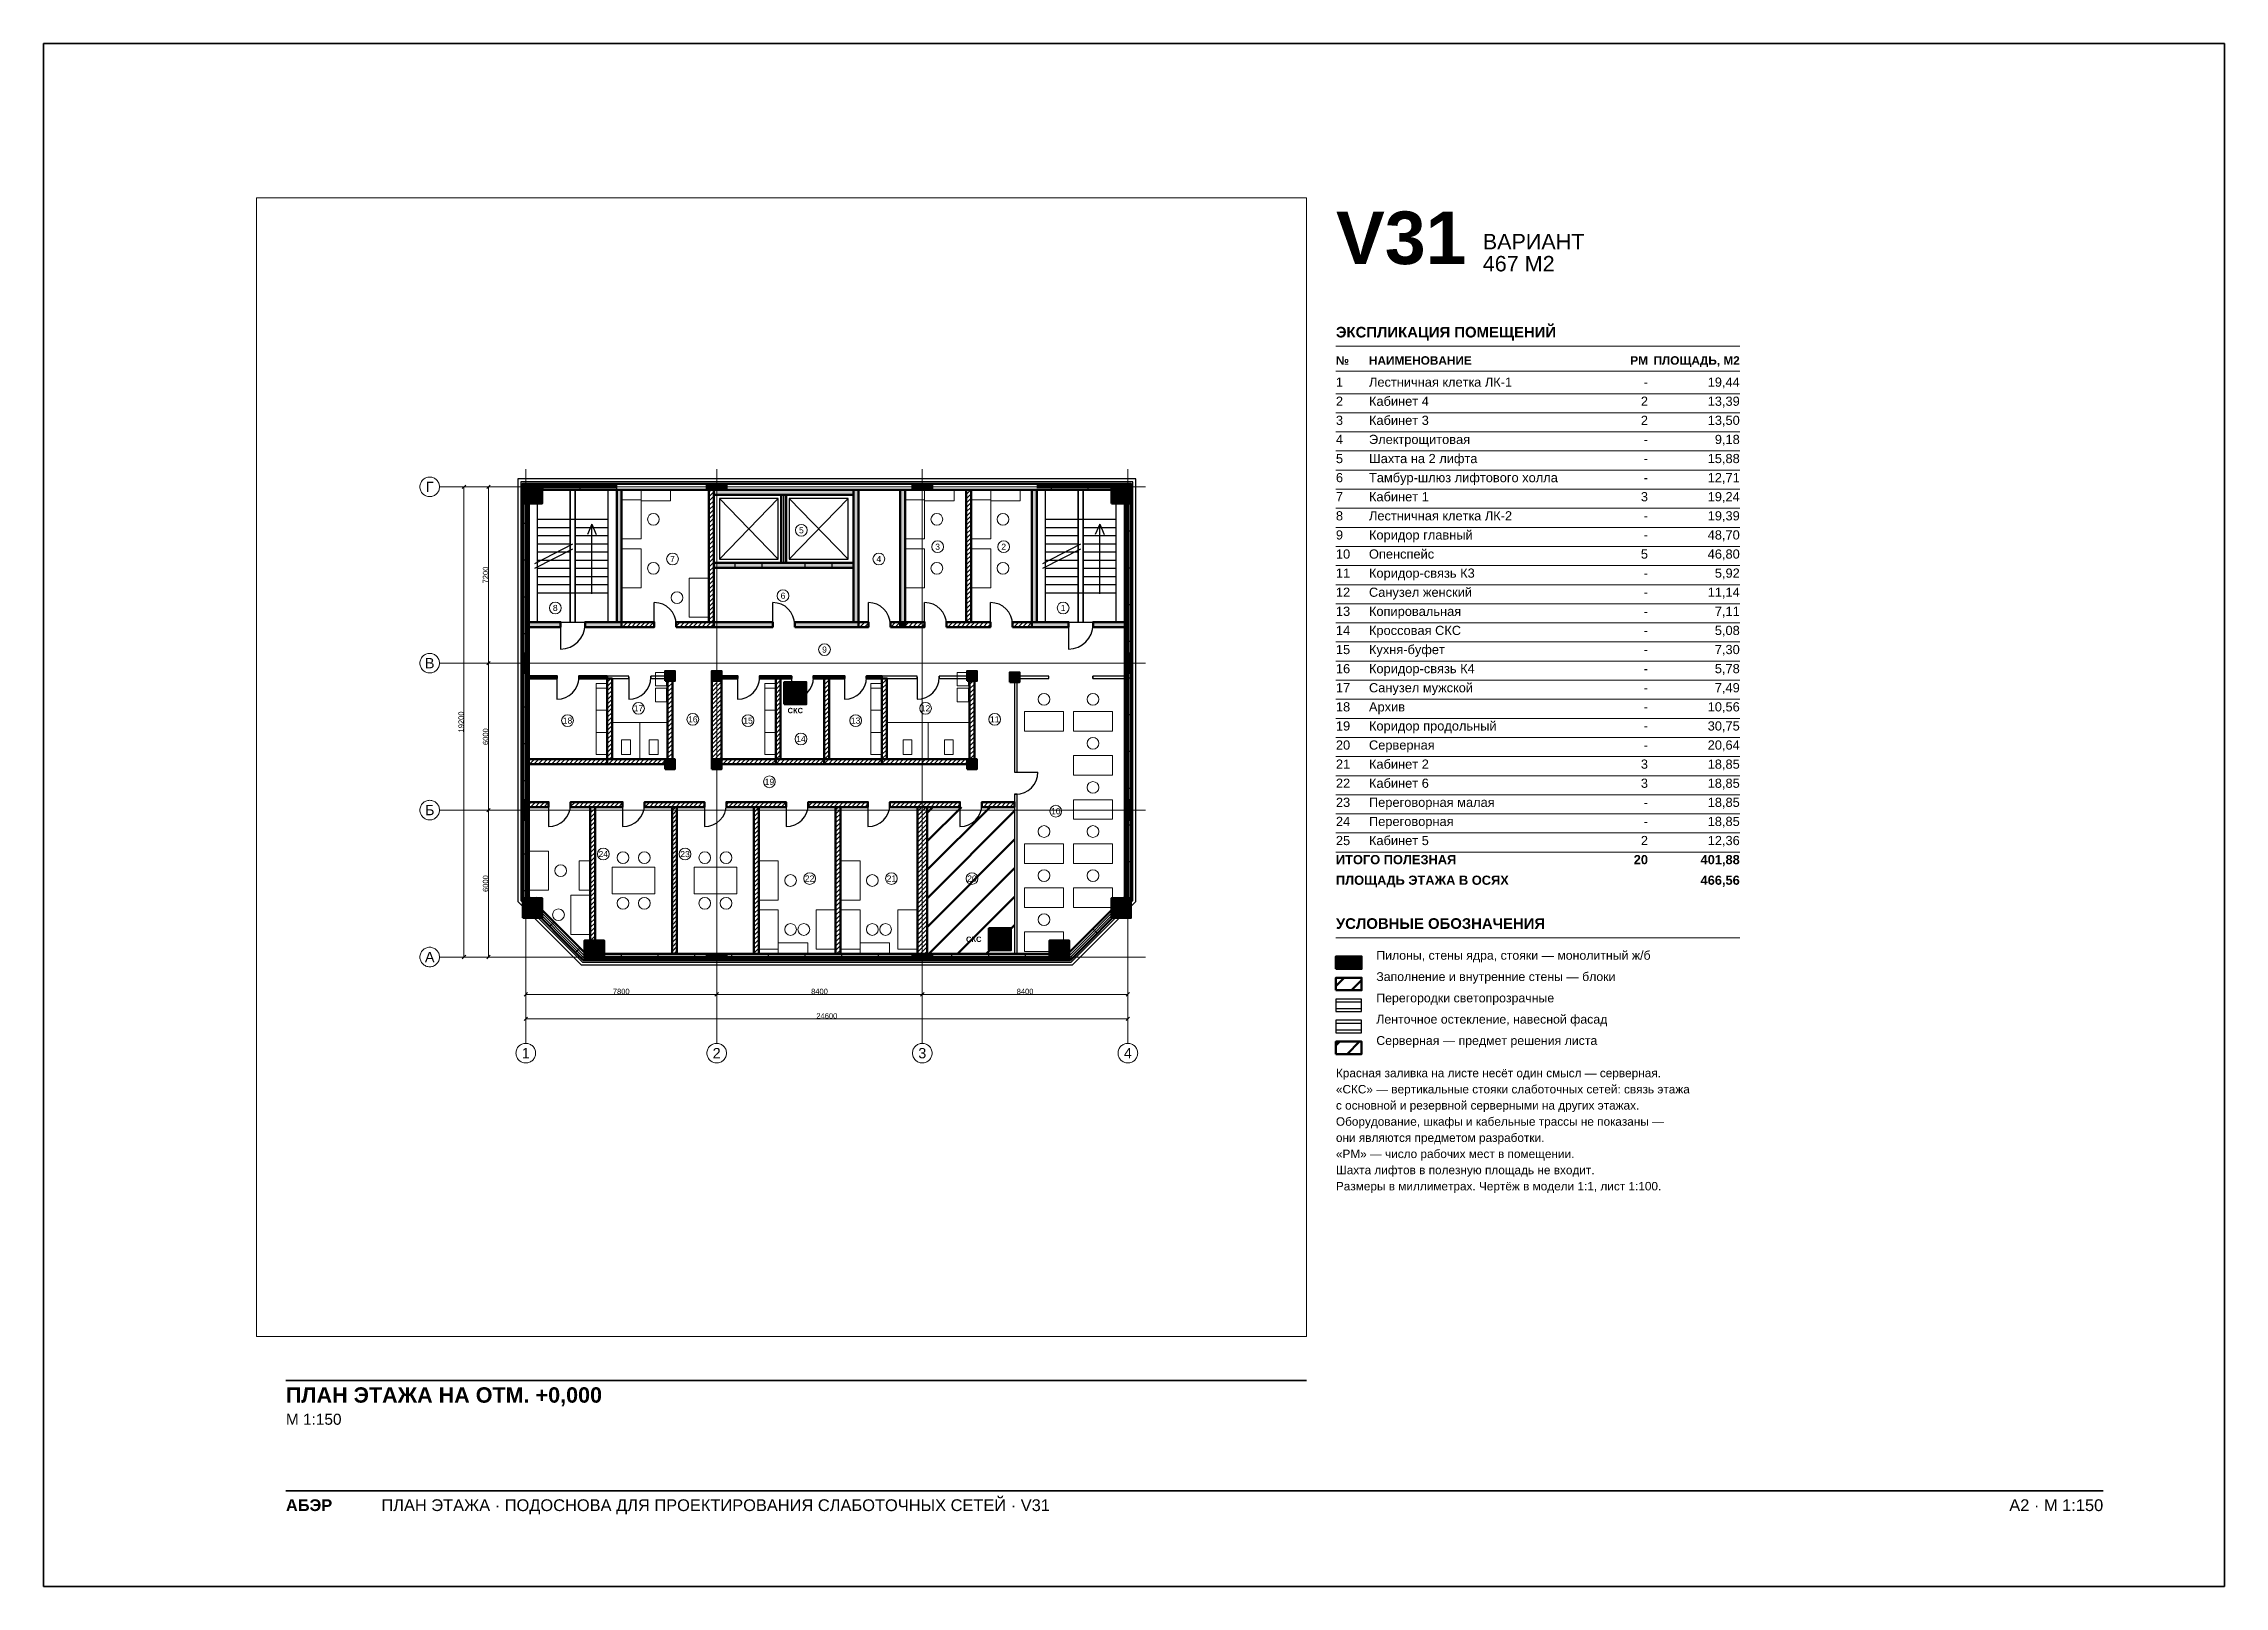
# Paper-space layout 'A2-1-100' of a CAD drawing. Header units: millimetres. Extents: x 0 to 594, y 0 to 420.
# The model-space entities are those that its viewports show. They can reach past a viewport. Long polylines and large blocks are cut down to what shows.
import ezdxf
from ezdxf.enums import TextEntityAlignment as Align

# ---------------------------------------------------------------- set-up
doc = ezdxf.new("R2010")
doc.units = ezdxf.units.MM
doc.linetypes.add('CENTER2', pattern=[2.541, 1.587, -0.318, 0.318, -0.318])
for name, color, linetype, lineweight in [('A-ANNO-LEGEND', 7, 'CONTINUOUS', 18), ('A-ANNO-NOTES', 8, 'CONTINUOUS', 13), ('A-ANNO-ROOM', 7, 'CONTINUOUS', 18), ('A-ANNO-TABLE', 7, 'CONTINUOUS', 18), ('A-DIMS', 8, 'CONTINUOUS', 13), ('A-DOOR', 3, 'CONTINUOUS', 25), ('A-ELEV', 7, 'CONTINUOUS', 25), ('A-FACADE-PANEL', 8, 'CONTINUOUS', 25), ('A-FURN', 8, 'CONTINUOUS', 18), ('A-GLAZ-RIBBON', 5, 'CONTINUOUS', 25), ('A-GRID', 8, 'CENTER2', 13), ('A-HATCH', 9, 'CONTINUOUS', 9), ('A-OUTLINE', 7, 'CONTINUOUS', 50), ('A-SANI', 8, 'CONTINUOUS', 18), ('A-STAIR', 7, 'CONTINUOUS', 25), ('A-TITLE', 7, 'CONTINUOUS', 35), ('A-VIEWPORT', 8, 'CONTINUOUS', 9), ('A-WALL-BLOCK', 9, 'CONTINUOUS', 50), ('A-WALL-GLASS', 4, 'CONTINUOUS', 25), ('A-WALL-RC', 7, 'CONTINUOUS', 50), ('E-SCS-RISER', 1, 'CONTINUOUS', 50), ('E-SERVER-ROOM', 1, 'CONTINUOUS', 50)]:
    doc.layers.add(name, color=color, linetype=linetype, lineweight=lineweight)
doc.styles.add('Arial', font='arial.ttf')
doc.styles.add('Arial-Bold', font='arialbd.ttf')
doc.styles.get("Standard").update_dxf_attribs({"font": 'arial.ttf'})

psp = doc.layouts.new('A2-1-100')

# ---------------------------------------------------------------- texts
at = {"layer": 'A-ANNO-LEGEND'}
for s, height, style, p in [('УСЛОВНЫЕ ОБОЗНАЧЕНИЯ', 2.9, 'Arial-Bold', (352, 179)), ('Пилоны, стены ядра, стояки — монолитный ж/б', 2.4, 'Arial', (363, 170.6)), ('Заполнение и внутренние стены — блоки', 2.4, 'Arial', (363, 164.8)), ('Перегородки светопрозрачные', 2.4, 'Arial', (363, 159)), ('Ленточное остекление, навесной фасад', 2.4, 'Arial', (363, 153.2)), ('Серверная — предмет решения листа', 2.4, 'Arial', (363, 147.4))]:
    psp.add_text(s, height=height, dxfattribs=dict(at, style=style)).set_placement(p)
at = {"layer": 'A-ANNO-NOTES', "style": 'Arial'}
for s, p in [('«СКС» — вертикальные стояки слаботочных сетей: связь этажа', (352, 134.2)), ('Красная заливка на листе несёт один смысл — серверная.', (352, 138.6)), ('с основной и резервной серверными на других этажах.', (352, 129.8)), ('Оборудование, шкафы и кабельные трассы не показаны —', (352, 125.4)), ('они являются предметом разработки.', (352, 121)), ('«РМ» — число рабочих мест в помещении.', (352, 116.6)), ('Шахта лифтов в полезную площадь не входит.', (352, 112.2)), ('Размеры в миллиметрах. Чертёж в модели 1:1, лист 1:100.', (352, 107.8))]:
    psp.add_text(s, height=2.3, dxfattribs=at).set_placement(p)
at = {"layer": 'A-ANNO-TABLE'}
for s, height, style, p in [('ЭКСПЛИКАЦИЯ ПОМЕЩЕНИЙ', 2.9, 'Arial-Bold', (352, 340)), ('№', 2.3, 'Arial-Bold', (352, 332.6)), ('НАИМЕНОВАНИЕ', 2.3, 'Arial-Bold', (361, 332.6)), ('1', 2.5, 'Arial', (352, 326.6)), ('Лестничная клетка ЛК-1', 2.5, 'Arial', (361, 326.6)), ('2', 2.5, 'Arial', (352, 321.4)), ('Кабинет 4', 2.5, 'Arial', (361, 321.4)), ('3', 2.5, 'Arial', (352, 316.2)), ('Кабинет 3', 2.5, 'Arial', (361, 316.2)), ('4', 2.5, 'Arial', (352, 311)), ('Электрощитовая', 2.5, 'Arial', (361, 311)), ('5', 2.5, 'Arial', (352, 305.8)), ('6', 2.5, 'Arial', (352, 300.6)), ('Тамбур-шлюз лифтового холла', 2.5, 'Arial', (361, 300.6)), ('Шахта на 2 лифта', 2.5, 'Arial', (361, 305.8)), ('7', 2.5, 'Arial', (352, 295.4)), ('Кабинет 1', 2.5, 'Arial', (361, 295.4)), ('8', 2.5, 'Arial', (352, 290.2)), ('Лестничная клетка ЛК-2', 2.5, 'Arial', (361, 290.2)), ('9', 2.5, 'Arial', (352, 285)), ('Коридор главный', 2.5, 'Arial', (361, 285)), ('10', 2.5, 'Arial', (352, 279.8)), ('Опенспейс', 2.5, 'Arial', (361, 279.8)), ('11', 2.5, 'Arial', (352, 274.6)), ('Коридор-связь К3', 2.5, 'Arial', (361, 274.6)), ('12', 2.5, 'Arial', (352, 269.4)), ('Санузел женский', 2.5, 'Arial', (361, 269.4)), ('13', 2.5, 'Arial', (352, 264.2)), ('14', 2.5, 'Arial', (352, 259)), ('Копировальная', 2.5, 'Arial', (361, 264.2)), ('Кроссовая СКС', 2.5, 'Arial', (361, 259)), ('15', 2.5, 'Arial', (352, 253.8)), ('Кухня-буфет', 2.5, 'Arial', (361, 253.8)), ('16', 2.5, 'Arial', (352, 248.6)), ('Коридор-связь К4', 2.5, 'Arial', (361, 248.6)), ('17', 2.5, 'Arial', (352, 243.4)), ('Санузел мужской', 2.5, 'Arial', (361, 243.4)), ('18', 2.5, 'Arial', (352, 238.2)), ('Архив', 2.5, 'Arial', (361, 238.2)), ('19', 2.5, 'Arial', (352, 233)), ('Коридор продольный', 2.5, 'Arial', (361, 233)), ('20', 2.5, 'Arial', (352, 227.8)), ('Серверная', 2.5, 'Arial', (361, 227.8)), ('21', 2.5, 'Arial', (352, 222.6)), ('22', 2.5, 'Arial', (352, 217.4)), ('Кабинет 2', 2.5, 'Arial', (361, 222.6)), ('Кабинет 6', 2.5, 'Arial', (361, 217.4)), ('23', 2.5, 'Arial', (352, 212.2)), ('Переговорная малая', 2.5, 'Arial', (361, 212.2)), ('24', 2.5, 'Arial', (352, 207)), ('Переговорная', 2.5, 'Arial', (361, 207)), ('25', 2.5, 'Arial', (352, 201.8)), ('Кабинет 5', 2.5, 'Arial', (361, 201.8)), ('ИТОГО ПОЛЕЗНАЯ', 2.5, 'Arial-Bold', (352, 196.6)), ('ПЛОЩАДЬ ЭТАЖА В ОСЯХ', 2.5, 'Arial-Bold', (352, 191))]:
    psp.add_text(s, height=height, dxfattribs=dict(at, style=style)).set_placement(p)
for s, height, style, p in [('РМ', 2.3, 'Arial-Bold', (437, 332.6)), ('ПЛОЩАДЬ, М2', 2.3, 'Arial-Bold', (462, 332.6)), ('-', 2.5, 'Arial', (437, 326.6)), ('19,44', 2.5, 'Arial', (462, 326.6)), ('2', 2.5, 'Arial', (437, 321.4)), ('13,39', 2.5, 'Arial', (462, 321.4)), ('2', 2.5, 'Arial', (437, 316.2)), ('13,50', 2.5, 'Arial', (462, 316.2)), ('-', 2.5, 'Arial', (437, 311)), ('9,18', 2.5, 'Arial', (462, 311)), ('-', 2.5, 'Arial', (437, 305.8)), ('15,88', 2.5, 'Arial', (462, 305.8)), ('12,71', 2.5, 'Arial', (462, 300.6)), ('3', 2.5, 'Arial', (437, 295.4)), ('-', 2.5, 'Arial', (437, 300.6)), ('19,24', 2.5, 'Arial', (462, 295.4)), ('-', 2.5, 'Arial', (437, 290.2)), ('19,39', 2.5, 'Arial', (462, 290.2)), ('-', 2.5, 'Arial', (437, 285)), ('48,70', 2.5, 'Arial', (462, 285)), ('5', 2.5, 'Arial', (437, 279.8)), ('46,80', 2.5, 'Arial', (462, 279.8)), ('-', 2.5, 'Arial', (437, 274.6)), ('5,92', 2.5, 'Arial', (462, 274.6)), ('-', 2.5, 'Arial', (437, 269.4)), ('11,14', 2.5, 'Arial', (462, 269.4)), ('-', 2.5, 'Arial', (437, 264.2)), ('5,08', 2.5, 'Arial', (462, 259)), ('7,11', 2.5, 'Arial', (462, 264.2)), ('-', 2.5, 'Arial', (437, 259)), ('7,30', 2.5, 'Arial', (462, 253.8)), ('-', 2.5, 'Arial', (437, 253.8)), ('-', 2.5, 'Arial', (437, 248.6)), ('5,78', 2.5, 'Arial', (462, 248.6)), ('-', 2.5, 'Arial', (437, 243.4)), ('7,49', 2.5, 'Arial', (462, 243.4)), ('-', 2.5, 'Arial', (437, 238.2)), ('10,56', 2.5, 'Arial', (462, 238.2)), ('-', 2.5, 'Arial', (437, 233)), ('30,75', 2.5, 'Arial', (462, 233)), ('-', 2.5, 'Arial', (437, 227.8)), ('20,64', 2.5, 'Arial', (462, 227.8)), ('3', 2.5, 'Arial', (437, 222.6)), ('3', 2.5, 'Arial', (437, 217.4)), ('18,85', 2.5, 'Arial', (462, 222.6)), ('18,85', 2.5, 'Arial', (462, 217.4)), ('18,85', 2.5, 'Arial', (462, 212.2)), ('-', 2.5, 'Arial', (437, 212.2)), ('-', 2.5, 'Arial', (437, 207)), ('18,85', 2.5, 'Arial', (462, 207)), ('2', 2.5, 'Arial', (437, 201.8)), ('12,36', 2.5, 'Arial', (462, 201.8)), ('20', 2.5, 'Arial-Bold', (437, 196.6)), ('401,88', 2.5, 'Arial-Bold', (462, 196.6)), ('466,56', 2.5, 'Arial-Bold', (462, 191))]:
    psp.add_text(s, height=height, dxfattribs=dict(at, style=style)).set_placement(p, align=Align.RIGHT)
at = {"layer": 'A-TITLE'}
for s, height, style, p in [('V31', 14.3, 'Arial-Bold', (352, 360)), ('ВАРИАНТ', 4.2, 'Arial', (392, 364)), ('467 М2', 4.2, 'Arial', (392, 358)), ('ПЛАН ЭТАЖА НА ОТМ. +0,000', 4.2, 'Arial-Bold', (66, 50)), ('М 1:150', 3, 'Arial', (66, 44)), ('ПЛАН ЭТАЖА · ПОДОСНОВА ДЛЯ ПРОЕКТИРОВАНИЯ СЛАБОТОЧНЫХ СЕТЕЙ · V31', 3.2, 'Arial', (92, 20.5)), ('АБЭР', 3.2, 'Arial-Bold', (66, 20.5))]:
    psp.add_text(s, height=height, dxfattribs=dict(at, style=style)).set_placement(p)
at = {"layer": 'A-TITLE', "style": 'Arial'}
psp.add_text('A2 · М 1:150', height=3.2, dxfattribs=at).set_placement((561, 20.5), align=Align.RIGHT)

msp = doc.modelspace()

# ---------------------------------------------------------------- texts
at = {"layer": 'A-ANNO-ROOM'}
for s, p in [('5', (11259, 17428)), ('7', (5996, 16255)), ('4', (14426, 16255)), ('3', (16826, 16755)), ('2', (19526, 16755)), ('8', (1205, 14255)), ('6', (10509, 14755)), ('1', (21955, 14255)), ('9', (12205, 12555)), ('17', (4605, 10155)), ('16', (6824, 9705)), ('12', (16333, 10155)), ('11', (19160, 9705)), ('18', (1705, 9655)), ('15', (9080, 9655)), ('14', (11242, 8905)), ('13', (13477, 9655)), ('19', (9955, 7156)), ('10', (21654, 5955)), ('24', (3166, 4205)), ('23', (6507, 4205)), ('22', (11598, 3205)), ('21', (14939, 3205)), ('20', (18230, 3205)), ('25', (455, 2205))]:
    msp.add_text(s, height=250, dxfattribs=at).set_placement(p, align=Align.MIDDLE_CENTER)
at = {"layer": 'A-DIMS'}
for s, p in [('7200', (-1645, 15600)), ('19200', (-2645, 9600)), ('6000', (-1645, 9000)), ('6000', (-1645, 3000))]:
    msp.add_text(s, height=220, rotation=90, dxfattribs=at).set_placement(p, align=Align.MIDDLE_CENTER)
for s, p in [('7800', (3900, -1405)), ('8400', (12000, -1405)), ('8400', (20400, -1405)), ('24600', (12300, -2405))]:
    msp.add_text(s, height=220, dxfattribs=at).set_placement(p, align=Align.MIDDLE_CENTER)
at = {"layer": 'A-GRID'}
for s, p in [('Г', (-3925, 19200)), ('В', (-3925, 12000)), ('Б', (-3925, 6000)), ('А', (-3925, 0)), ('1', (0, -3925)), ('2', (7800, -3925)), ('3', (16200, -3925)), ('4', (24600, -3925))]:
    msp.add_text(s, height=420, dxfattribs=at).set_placement(p, align=Align.MIDDLE_CENTER)
at = {"layer": 'E-SCS-RISER', "style": 'Arial-Bold'}
for p in [(11012, 10065), (18304, 725)]:
    msp.add_text('СКС', height=220, dxfattribs=at).set_placement(p, align=Align.MIDDLE_CENTER)

# ---------------------------------------------------------------- hatches: boundary and pattern name
at = {"layer": 'A-HATCH'}
h = msp.add_hatch(dxfattribs=at)
h.set_pattern_fill('ANSI31', scale=40)
h.paths.add_polyline_path([(7479, 13675), (7679, 13675), (7679, 19075), (7679, 19075), (7479, 19075), (7479, 19075)])
h = msp.add_hatch(dxfattribs=at)
h.set_pattern_fill('ANSI31', scale=40)
h.paths.add_polyline_path([(17996, 13675), (18196, 13675), (18196, 19075), (18196, 19075), (17996, 19075), (17996, 19075)])
h = msp.add_hatch(dxfattribs=at)
h.set_pattern_fill('ANSI31', scale=40)
h.paths.add_polyline_path([(3916, 13475), (5248, 13475), (5248, 13675), (3916, 13675)])
h = msp.add_hatch(dxfattribs=at)
h.set_pattern_fill('ANSI31', scale=40)
h.paths.add_polyline_path([(6148, 13475), (7679, 13475), (7679, 13675), (6148, 13675)])
h = msp.add_hatch(dxfattribs=at)
h.set_pattern_fill('ANSI31', scale=40)
h.paths.add_polyline_path([(13596, 13475), (13996, 13475), (13996, 13675), (13596, 13675)])
h = msp.add_hatch(dxfattribs=at)
h.set_pattern_fill('ANSI31', scale=40)
h.paths.add_polyline_path([(14896, 13475), (15296, 13475), (15296, 13675), (14896, 13675)])
h = msp.add_hatch(dxfattribs=at)
h.set_pattern_fill('ANSI31', scale=40)
h.paths.add_polyline_path([(15496, 13475), (16296, 13475), (16296, 13675), (15496, 13675)])
h = msp.add_hatch(dxfattribs=at)
h.set_pattern_fill('ANSI31', scale=40)
h.paths.add_polyline_path([(17196, 13475), (18986, 13475), (18986, 13675), (17196, 13675)])
h = msp.add_hatch(dxfattribs=at)
h.set_pattern_fill('ANSI31', scale=40)
h.paths.add_polyline_path([(19886, 13475), (20675, 13475), (20675, 13675), (19886, 13675)])
h = msp.add_hatch(dxfattribs=at)
h.set_pattern_fill('ANSI31', scale=40)
h.paths.add_polyline_path([(125, 11375), (125, 11375), (1275, 11375), (1275, 11475), (125, 11475), (125, 11475)])
h = msp.add_hatch(dxfattribs=at)
h.set_pattern_fill('ANSI31', scale=40)
h.paths.add_polyline_path([(2175, 11375), (3325, 11375), (3325, 11475), (2175, 11475)])
h = msp.add_hatch(dxfattribs=at)
h.set_pattern_fill('ANSI31', scale=40)
h.paths.add_polyline_path([(3325, 8075), (3525, 8075), (3525, 11375), (3325, 11375)])
h = msp.add_hatch(dxfattribs=at)
h.set_pattern_fill('ANSI31', scale=40)
h.paths.add_polyline_path([(5794, 7875), (5994, 7875), (5994, 11475), (5794, 11475)])
h = msp.add_hatch(dxfattribs=at)
h.set_pattern_fill('ANSI31', scale=40)
h.paths.add_polyline_path([(7600, 7875), (8000, 7875), (8000, 11475), (7600, 11475)])
h = msp.add_hatch(dxfattribs=at)
h.set_pattern_fill('ANSI31', scale=40)
h.paths.add_polyline_path([(8000, 11375), (8656, 11375), (8656, 11475), (8000, 11475)])
h = msp.add_hatch(dxfattribs=at)
h.set_pattern_fill('ANSI31', scale=40)
h.paths.add_polyline_path([(9556, 11375), (10412, 11375), (10412, 11475), (9556, 11475)])
h = msp.add_hatch(dxfattribs=at)
h.set_pattern_fill('ANSI31', scale=40)
h.paths.add_polyline_path([(10212, 8075), (10412, 8075), (10412, 11375), (10212, 11375)])
h = msp.add_hatch(dxfattribs=at)
h.set_pattern_fill('ANSI31', scale=40)
h.paths.add_polyline_path([(10412, 11375), (10854, 11375), (10854, 11475), (10412, 11475)])
h = msp.add_hatch(dxfattribs=at)
h.set_pattern_fill('ANSI31', scale=40)
h.paths.add_polyline_path([(11754, 11375), (12197, 11375), (12197, 11475), (11754, 11475)])
h = msp.add_hatch(dxfattribs=at)
h.set_pattern_fill('ANSI31', scale=40)
h.paths.add_polyline_path([(12197, 11375), (13025, 11375), (13025, 11475), (12197, 11475)])
h = msp.add_hatch(dxfattribs=at)
h.set_pattern_fill('ANSI31', scale=40)
h.paths.add_polyline_path([(12197, 8075), (12397, 8075), (12397, 11375), (12197, 11375)])
h = msp.add_hatch(dxfattribs=at)
h.set_pattern_fill('ANSI31', scale=40)
h.paths.add_polyline_path([(13925, 11375), (14553, 11375), (14553, 11475), (13925, 11475)])
h = msp.add_hatch(dxfattribs=at)
h.set_pattern_fill('ANSI31', scale=40)
h.paths.add_polyline_path([(14553, 8075), (14753, 8075), (14753, 11375), (14553, 11375)])
h = msp.add_hatch(dxfattribs=at)
h.set_pattern_fill('ANSI31', scale=40)
h.paths.add_polyline_path([(18130, 7875), (18330, 7875), (18330, 11475), (18130, 11475)])
h = msp.add_hatch(dxfattribs=at)
h.set_pattern_fill('ANSI31', scale=40)
h.paths.add_polyline_path([(19974, 11375), (20074, 11375), (20074, 11475), (19974, 11475)])
h = msp.add_hatch(dxfattribs=at)
h.set_pattern_fill('ANSI31', scale=40)
h.paths.add_polyline_path([(125, 7875), (125, 7875), (3325, 7875), (3325, 8075), (125, 8075), (125, 8075)])
h = msp.add_hatch(dxfattribs=at)
h.set_pattern_fill('ANSI31', scale=40)
h.paths.add_polyline_path([(3325, 7875), (5794, 7875), (5794, 8075), (3325, 8075)])
h = msp.add_hatch(dxfattribs=at)
h.set_pattern_fill('ANSI31', scale=40)
h.paths.add_polyline_path([(8000, 7875), (10212, 7875), (10212, 8075), (8000, 8075)])
h = msp.add_hatch(dxfattribs=at)
h.set_pattern_fill('ANSI31', scale=40)
h.paths.add_polyline_path([(10212, 7875), (12197, 7875), (12197, 8075), (10212, 8075)])
h = msp.add_hatch(dxfattribs=at)
h.set_pattern_fill('ANSI31', scale=40)
h.paths.add_polyline_path([(12197, 7875), (14553, 7875), (14553, 8075), (12197, 8075)])
h = msp.add_hatch(dxfattribs=at)
h.set_pattern_fill('ANSI31', scale=40)
h.paths.add_polyline_path([(14553, 7875), (18130, 7875), (18130, 8075), (14553, 8075)])
h = msp.add_hatch(dxfattribs=at)
h.set_pattern_fill('ANSI31', scale=40)
h.paths.add_polyline_path([(125, 6126), (125, 6126), (930, 6126), (930, 6326), (125, 6326), (125, 6326)])
h = msp.add_hatch(dxfattribs=at)
h.set_pattern_fill('ANSI31', scale=40)
h.paths.add_polyline_path([(1830, 6126), (3956, 6126), (3956, 6326), (1830, 6326)])
h = msp.add_hatch(dxfattribs=at)
h.set_pattern_fill('ANSI31', scale=40)
h.paths.add_polyline_path([(4856, 6126), (7298, 6126), (7298, 6326), (4856, 6326)])
h = msp.add_hatch(dxfattribs=at)
h.set_pattern_fill('ANSI31', scale=40)
h.paths.add_polyline_path([(8198, 6126), (10638, 6126), (10638, 6326), (8198, 6326)])
h = msp.add_hatch(dxfattribs=at)
h.set_pattern_fill('ANSI31', scale=40)
h.paths.add_polyline_path([(11538, 6126), (13980, 6126), (13980, 6326), (11538, 6326)])
h = msp.add_hatch(dxfattribs=at)
h.set_pattern_fill('ANSI31', scale=40)
h.paths.add_polyline_path([(14880, 6126), (17737, 6126), (17737, 6326), (14880, 6326)])
h = msp.add_hatch(dxfattribs=at)
h.set_pattern_fill('ANSI31', scale=40)
h.paths.add_polyline_path([(18637, 6126), (19974, 6126), (19974, 6326), (18637, 6326)])
h = msp.add_hatch(dxfattribs=at)
h.set_pattern_fill('ANSI31', scale=40)
h.paths.add_polyline_path([(2636, 125), (2836, 125), (2836, 125), (2836, 6126), (2636, 6126), (2636, 125)])
h = msp.add_hatch(dxfattribs=at)
h.set_pattern_fill('ANSI31', scale=40)
h.paths.add_polyline_path([(5977, 125), (6177, 125), (6177, 125), (6177, 6126), (5977, 6126), (5977, 125)])
h = msp.add_hatch(dxfattribs=at)
h.set_pattern_fill('ANSI31', scale=40)
h.paths.add_polyline_path([(9318, 125), (9518, 125), (9518, 125), (9518, 6126), (9318, 6126), (9318, 125)])
h = msp.add_hatch(dxfattribs=at)
h.set_pattern_fill('ANSI31', scale=40)
h.paths.add_polyline_path([(12659, 125), (12859, 125), (12859, 125), (12859, 6126), (12659, 6126), (12659, 125)])
h = msp.add_hatch(dxfattribs=at)
h.set_pattern_fill('ANSI31', scale=40)
h.paths.add_polyline_path([(16000, 125), (16400, 125), (16400, 125), (16400, 6126), (16000, 6126), (16000, 125)])
at = {"layer": 'A-WALL-RC'}
h = msp.add_hatch(color=7, dxfattribs=at)
h.dxf.hatch_style = 1
h.paths.add_polyline_path([(-125, 18525), (675, 18525), (675, 19325), (-125, 19325)])
h = msp.add_hatch(color=7, dxfattribs=at)
h.dxf.hatch_style = 1
h.paths.add_polyline_path([(3716, 13675), (3916, 13675), (3916, 19075), (3916, 19075), (3716, 19075), (3716, 19075)])
h = msp.add_hatch(color=7, dxfattribs=at)
h.dxf.hatch_style = 1
h.paths.add_polyline_path([(7400, 19075), (8200, 19075), (8200, 19325), (7400, 19325)])
h = msp.add_hatch(color=7, dxfattribs=at)
h.dxf.hatch_style = 1
h.paths.add_polyline_path([(7679, 18875), (13396, 18875), (13396, 19075), (13396, 19075), (7679, 19075), (7679, 19075)])
h = msp.add_hatch(color=7, dxfattribs=at)
h.dxf.hatch_style = 1
h.paths.add_polyline_path([(10438, 16098), (10638, 16098), (10638, 18875), (10438, 18875)])
h = msp.add_hatch(color=7, dxfattribs=at)
h.dxf.hatch_style = 1
h.paths.add_polyline_path([(13396, 13675), (13596, 13675), (13596, 19075), (13596, 19075), (13396, 19075), (13396, 19075)])
h = msp.add_hatch(color=7, dxfattribs=at)
h.dxf.hatch_style = 1
h.paths.add_polyline_path([(15296, 13675), (15496, 13675), (15496, 19075), (15496, 19075), (15296, 19075), (15296, 19075)])
h = msp.add_hatch(color=7, dxfattribs=at)
h.dxf.hatch_style = 1
h.paths.add_polyline_path([(15800, 19075), (16600, 19075), (16600, 19325), (15800, 19325)])
h = msp.add_hatch(color=7, dxfattribs=at)
h.dxf.hatch_style = 1
h.paths.add_polyline_path([(20675, 13675), (20875, 13675), (20875, 19075), (20875, 19075), (20675, 19075), (20675, 19075)])
h = msp.add_hatch(color=7, dxfattribs=at)
h.dxf.hatch_style = 1
h.paths.add_polyline_path([(23925, 18525), (24725, 18525), (24725, 19325), (23925, 19325)])
h = msp.add_hatch(color=7, dxfattribs=at)
h.dxf.hatch_style = 1
h.paths.add_polyline_path([(7679, 15898), (13396, 15898), (13396, 16098), (7679, 16098)])
h = msp.add_hatch(color=7, dxfattribs=at)
h.dxf.hatch_style = 1
h.paths.add_polyline_path([(125, 13475), (125, 13475), (1420, 13475), (1420, 13675), (125, 13675), (125, 13675)])
h = msp.add_hatch(color=7, dxfattribs=at)
h.dxf.hatch_style = 1
h.paths.add_polyline_path([(2420, 13475), (3916, 13475), (3916, 13675), (2420, 13675)])
h = msp.add_hatch(color=7, dxfattribs=at)
h.dxf.hatch_style = 1
h.paths.add_polyline_path([(7679, 13475), (10088, 13475), (10088, 13675), (7679, 13675)])
h = msp.add_hatch(color=7, dxfattribs=at)
h.dxf.hatch_style = 1
h.paths.add_polyline_path([(10988, 13475), (13596, 13475), (13596, 13675), (10988, 13675)])
h = msp.add_hatch(color=7, dxfattribs=at)
h.dxf.hatch_style = 1
h.paths.add_polyline_path([(15296, 13475), (15496, 13475), (15496, 13675), (15296, 13675)])
h = msp.add_hatch(color=7, dxfattribs=at)
h.dxf.hatch_style = 1
h.paths.add_polyline_path([(20675, 13475), (22175, 13475), (22175, 13675), (20675, 13675)])
h = msp.add_hatch(color=7, dxfattribs=at)
h.dxf.hatch_style = 1
h.paths.add_polyline_path([(23175, 13475), (24475, 13475), (24475, 13475), (24475, 13675), (24475, 13675), (23175, 13675)])
h = msp.add_hatch(color=7, dxfattribs=at)
h.dxf.hatch_style = 1
h.paths.add_polyline_path([(-125, 11600), (125, 11600), (125, 12400), (-125, 12400)])
h = msp.add_hatch(color=7, dxfattribs=at)
h.dxf.hatch_style = 1
h.paths.add_polyline_path([(5694, 11275), (6094, 11275), (6094, 11675), (5694, 11675)])
h = msp.add_hatch(color=7, dxfattribs=at)
h.dxf.hatch_style = 1
h.paths.add_polyline_path([(7600, 11275), (8000, 11275), (8000, 11675), (7600, 11675)])
h = msp.add_hatch(color=7, dxfattribs=at)
h.dxf.hatch_style = 1
h.paths.add_polyline_path([(18030, 11275), (18430, 11275), (18430, 11675), (18030, 11675)])
h = msp.add_hatch(color=7, dxfattribs=at)
h.dxf.hatch_style = 1
h.paths.add_polyline_path([(19774, 11225), (20174, 11225), (20174, 11625), (19774, 11625)])
h = msp.add_hatch(color=7, dxfattribs=at)
h.dxf.hatch_style = 1
h.paths.add_polyline_path([(24475, 11600), (24725, 11600), (24725, 12400), (24475, 12400)])
h = msp.add_hatch(color=7, dxfattribs=at)
h.dxf.hatch_style = 1
h.paths.add_polyline_path([(5694, 7675), (6094, 7675), (6094, 8075), (5694, 8075)])
h = msp.add_hatch(color=7, dxfattribs=at)
h.dxf.hatch_style = 1
h.paths.add_polyline_path([(7600, 7675), (8000, 7675), (8000, 8075), (7600, 8075)])
h = msp.add_hatch(color=7, dxfattribs=at)
h.dxf.hatch_style = 1
h.paths.add_polyline_path([(18030, 7675), (18430, 7675), (18430, 8075), (18030, 8075)])
h = msp.add_hatch(color=7, dxfattribs=at)
h.dxf.hatch_style = 1
h.paths.add_polyline_path([(-125, 5600), (125, 5600), (125, 6400), (-125, 6400)])
h = msp.add_hatch(color=7, dxfattribs=at)
h.dxf.hatch_style = 1
h.paths.add_polyline_path([(24475, 5600), (24725, 5600), (24725, 6400), (24475, 6400)])
h = msp.add_hatch(color=7, dxfattribs=at)
h.dxf.hatch_style = 1
h.paths.add_polyline_path([(-125, 1600), (675, 1600), (675, 2400), (-125, 2400)])
h = msp.add_hatch(color=7, dxfattribs=at)
h.dxf.hatch_style = 1
h.paths.add_polyline_path([(23925, 1600), (24725, 1600), (24725, 2400), (23925, 2400)])
h = msp.add_hatch(color=7, dxfattribs=at)
h.dxf.hatch_style = 1
h.paths.add_polyline_path([(2400, -125), (3200, -125), (3200, 675), (2400, 675)])
h = msp.add_hatch(color=7, dxfattribs=at)
h.dxf.hatch_style = 1
h.paths.add_polyline_path([(7400, -125), (8200, -125), (8200, 125), (7400, 125)])
h = msp.add_hatch(color=7, dxfattribs=at)
h.dxf.hatch_style = 1
h.paths.add_polyline_path([(15800, -125), (16600, -125), (16600, 125), (15800, 125)])
h = msp.add_hatch(color=7, dxfattribs=at)
h.dxf.hatch_style = 1
h.paths.add_polyline_path([(21400, -125), (22200, -125), (22200, 675), (21400, 675)])
at = {"layer": 'E-SCS-RISER'}
h = msp.add_hatch(color=7, dxfattribs=at)
h.dxf.hatch_style = 1
h.paths.add_polyline_path([(10562, 10325), (11462, 10325), (11462, 11225), (10562, 11225)])
h = msp.add_hatch(color=7, dxfattribs=at)
h.dxf.hatch_style = 1
h.paths.add_polyline_path([(18924, 275), (19824, 275), (19824, 1175), (18924, 1175)])
at = {"layer": 'E-SERVER-ROOM'}
h = msp.add_hatch(dxfattribs=at)
h.set_pattern_fill('ANSI31', scale=260)
h.paths.add_polyline_path([(16400, 125), (19974, 125), (19974, 6126), (16400, 6126)])

# ---------------------------------------------------------------- linework, layer by layer
at = {"layer": 'A-ANNO-ROOM'}
for centre in [(11259, 17428), (16826, 16755), (19526, 16755), (5996, 16255), (14426, 16255), (1205, 14255), (10509, 14755), (21955, 14255), (12205, 12555), (1705, 9655), (4605, 10155), (6824, 9705), (9080, 9655), (13477, 9655), (16333, 10155), (19160, 9705), (11242, 8905), (9955, 7156), (21654, 5955), (3166, 4205), (6507, 4205), (11598, 3205), (14939, 3205), (18230, 3205), (455, 2205)]:
    msp.add_circle(centre, 240, dxfattribs=at)
at = {"layer": 'A-DIMS'}
for p, q in [((-2596, 19129), (-2454, 19271)), ((-2525, 0), (-2525, 19200)), ((-1596, 19129), (-1454, 19271)), ((-1525, 12000), (-1525, 19200)), ((-1596, 11929), (-1454, 12071)), ((-1596, 11929), (-1454, 12071)), ((-1525, 6000), (-1525, 12000)), ((-1596, 5929), (-1454, 6071)), ((-1596, 5929), (-1454, 6071)), ((-1525, 0), (-1525, 6000)), ((-2596, -71), (-2454, 71)), ((-1596, -71), (-1454, 71)), ((-71, -1596), (71, -1454)), ((0, -1525), (7800, -1525)), ((7729, -1596), (7871, -1454)), ((7729, -1596), (7871, -1454)), ((7800, -1525), (16200, -1525)), ((16129, -1596), (16271, -1454)), ((16129, -1596), (16271, -1454)), ((16200, -1525), (24600, -1525)), ((24529, -1596), (24671, -1454)), ((-71, -2596), (71, -2454)), ((0, -2525), (24600, -2525)), ((24529, -2596), (24671, -2454))]:
    msp.add_line(p, q, dxfattribs=at)
at = {"layer": 'A-DOOR'}
for p, q in [((8558, 15898), (8558, 16098)), ((9658, 15898), (9658, 16098)), ((11417, 15898), (11417, 16098)), ((12517, 15898), (12517, 16098)), ((5248, 13575), (5248, 14475)), ((10088, 13575), (10088, 14475)), ((13996, 13575), (13996, 14475)), ((16296, 13575), (16296, 14475)), ((18986, 13575), (18986, 14475)), ((1420, 13475), (1420, 13675)), ((1420, 13575), (1420, 12575)), ((2420, 13475), (2420, 13675)), ((5248, 13475), (5248, 13675)), ((6148, 13475), (6148, 13675)), ((10088, 13475), (10088, 13675)), ((10988, 13475), (10988, 13675)), ((13996, 13475), (13996, 13675)), ((14896, 13475), (14896, 13675)), ((16296, 13475), (16296, 13675)), ((17196, 13475), (17196, 13675)), ((18986, 13475), (18986, 13675)), ((19886, 13475), (19886, 13675)), ((22175, 13475), (22175, 13675)), ((22175, 13575), (22175, 12575)), ((23175, 13475), (23175, 13675)), ((1275, 11375), (1275, 11475)), ((1275, 11425), (1275, 10525)), ((2175, 11375), (2175, 11475)), ((4210, 11375), (4210, 11475)), ((4210, 11425), (4210, 10525)), ((5110, 11375), (5110, 11475)), ((8656, 11375), (8656, 11475)), ((8656, 11425), (8656, 10525)), ((9556, 11375), (9556, 11475)), ((10854, 11375), (10854, 11475)), ((10854, 11425), (10854, 10525)), ((11754, 11375), (11754, 11475)), ((13025, 11375), (13025, 11475)), ((13025, 11425), (13025, 10525)), ((13925, 11375), (13925, 11475)), ((15992, 11375), (15992, 11475)), ((15992, 11425), (15992, 10525)), ((16892, 11375), (16892, 11475)), ((21374, 11375), (21374, 11475)), ((23174, 11375), (23174, 11475)), ((19974, 7550), (20074, 7550)), ((20024, 7550), (20924, 7550)), ((930, 6126), (930, 6326)), ((1830, 6126), (1830, 6326)), ((3956, 6126), (3956, 6326)), ((4856, 6126), (4856, 6326)), ((7298, 6126), (7298, 6326)), ((8198, 6126), (8198, 6326)), ((10638, 6126), (10638, 6326)), ((11538, 6126), (11538, 6326)), ((13980, 6126), (13980, 6326)), ((14880, 6126), (14880, 6326)), ((17737, 6126), (17737, 6326)), ((18637, 6126), (18637, 6326)), ((19974, 6650), (20074, 6650)), ((930, 6226), (930, 5326)), ((3956, 6226), (3956, 5326)), ((7298, 6226), (7298, 5326)), ((10638, 6226), (10638, 5326)), ((13980, 6226), (13980, 5326)), ((17737, 6226), (17737, 5326))]:
    msp.add_line(p, q, dxfattribs=at)
for centre, radius, start, end in [((5248, 13575), 900, 0, 90), ((10088, 13575), 900, 0, 90), ((13996, 13575), 900, 0, 90), ((16296, 13575), 900, 0, 90), ((18986, 13575), 900, 0, 90), ((1420, 13575), 1000, -90, 0), ((22175, 13575), 1000, -90, 0), ((1275, 11425), 900, -90, 0), ((4210, 11425), 900, -90, 0), ((8656, 11425), 900, -90, 0), ((10854, 11425), 900, -90, 0), ((13025, 11425), 900, -90, 0), ((15992, 11425), 900, -90, 0), ((20024, 7550), 900, -90, 0), ((930, 6226), 900, -90, 0), ((3956, 6226), 900, -90, 0), ((7298, 6226), 900, -90, 0), ((10638, 6226), 900, -90, 0), ((13980, 6226), 900, -90, 0), ((17737, 6226), 900, -90, 0)]:
    msp.add_arc(centre, radius, start, end, dxfattribs=at)
at = {"layer": 'A-ELEV'}
for p, q in [((7908, 16248), (10308, 18725)), ((7908, 18725), (10308, 16248)), ((10538, 16098), (10538, 18875)), ((10767, 16248), (13167, 18725)), ((10767, 18725), (13167, 16248))]:
    msp.add_line(p, q, dxfattribs=at)
for points in [[(7908, 16248), (10308, 16248), (10308, 18725), (7908, 18725)], [(10767, 16248), (13167, 16248), (13167, 18725), (10767, 18725)]]:
    msp.add_lwpolyline(points, close=True, dxfattribs=at)
at = {"layer": 'A-FACADE-PANEL'}
for points in [[(24925, 2265), (24925, 19525), (-325, 19525), (-325, 2265), (2265, -325), (22335, -325)], [(24805, 2315), (24805, 19405), (-205, 19405), (-205, 2315), (2315, -205), (22285, -205)]]:
    msp.add_lwpolyline(points, close=True, dxfattribs=at)
at = {"layer": 'A-FURN'}
for p, q in [((2875, 10975), (3325, 10975)), ((9762, 10975), (10212, 10975)), ((14103, 10975), (14553, 10975)), ((2875, 10075), (3325, 10075)), ((9762, 10075), (10212, 10075)), ((14103, 10075), (14553, 10075)), ((2875, 9175), (3325, 9175)), ((9762, 9175), (10212, 9175)), ((14103, 9175), (14553, 9175))]:
    msp.add_line(p, q, dxfattribs=at)
for points in [[(4716, 18625), (5916, 18625), (5916, 19075), (4716, 19075)], [(16296, 18625), (17496, 18625), (17496, 19075), (16296, 19075)], [(18996, 18625), (20196, 18625), (20196, 19075), (18996, 19075)], [(3916, 17075), (4716, 17075), (4716, 18675), (3916, 18675)], [(15496, 17075), (16296, 17075), (16296, 18675), (15496, 18675)], [(18196, 17075), (18996, 17075), (18996, 18675), (18196, 18675)], [(3916, 15075), (4716, 15075), (4716, 16675), (3916, 16675)], [(15496, 15075), (16296, 15075), (16296, 16675), (15496, 16675)], [(18196, 15075), (18996, 15075), (18996, 16675), (18196, 16675)], [(6679, 13875), (7479, 13875), (7479, 15475), (6679, 15475)], [(2875, 8275), (3325, 8275), (3325, 11175), (2875, 11175)], [(9762, 8275), (10212, 8275), (10212, 11175), (9762, 11175)], [(14103, 8275), (14553, 8275), (14553, 11175), (14103, 11175)], [(20374, 9225), (21974, 9225), (21974, 10025), (20374, 10025)], [(22374, 9225), (23974, 9225), (23974, 10025), (22374, 10025)], [(22374, 7425), (23974, 7425), (23974, 8225), (22374, 8225)], [(22374, 5625), (23974, 5625), (23974, 6425), (22374, 6425)], [(20374, 3825), (21974, 3825), (21974, 4625), (20374, 4625)], [(22374, 3825), (23974, 3825), (23974, 4625), (22374, 4625)], [(125, 2725), (925, 2725), (925, 4325), (125, 4325)], [(2186, 2725), (2636, 2725), (2636, 3925), (2186, 3925)], [(3536, 2576), (5277, 2576), (5277, 3676), (3536, 3676)], [(6877, 2576), (8618, 2576), (8618, 3676), (6877, 3676)], [(9518, 2325), (10318, 2325), (10318, 3925), (9518, 3925)], [(12859, 2325), (13659, 2325), (13659, 3925), (12859, 3925)], [(20374, 2025), (21974, 2025), (21974, 2825), (20374, 2825)], [(22374, 2025), (23974, 2025), (23974, 2825), (22374, 2825)], [(1836, 925), (2636, 925), (2636, 2525), (1836, 2525)], [(9518, 325), (10318, 325), (10318, 1925), (9518, 1925)], [(11859, 325), (12659, 325), (12659, 1925), (11859, 1925)], [(12859, 325), (13659, 325), (13659, 1925), (12859, 1925)], [(15200, 325), (16000, 325), (16000, 1925), (15200, 1925)], [(20374, 225), (21974, 225), (21974, 1025), (20374, 1025)], [(10318, 125), (11518, 125), (11518, 575), (10318, 575)], [(13659, 125), (14859, 125), (14859, 575), (13659, 575)]]:
    msp.add_lwpolyline(points, close=True, dxfattribs=at)
for centre in [(5216, 17875), (16796, 17875), (19496, 17875), (5216, 15875), (16796, 15875), (19496, 15875), (6179, 14675), (21174, 10525), (23174, 10525), (23174, 8725), (23174, 6925), (21174, 5125), (23174, 5125), (1425, 3525), (3971, 4056), (4842, 4056), (7312, 4056), (8183, 4056), (21174, 3325), (23174, 3325), (10818, 3125), (14159, 3125), (1336, 1725), (3971, 2196), (4842, 2196), (7312, 2196), (8183, 2196), (10818, 1125), (11359, 1125), (14159, 1125), (14700, 1125), (21174, 1525)]:
    msp.add_circle(centre, 240, dxfattribs=at)
at = {"layer": 'A-GLAZ-RIBBON'}
for p, q in [((125, 19200), (-125, 19200)), ((-40, 19200), (-40, 2400)), ((40, 19200), (40, 2400)), ((3716, 19240), (125, 19240)), ((3716, 19160), (125, 19160)), ((716, 19075), (716, 19325)), ((2216, 19075), (2216, 19325)), ((3716, 19075), (3716, 19325)), ((24475, 19240), (20875, 19240)), ((24475, 19160), (20875, 19160)), ((21475, 19075), (21475, 19325)), ((22975, 19075), (22975, 19325)), ((24475, 19075), (24475, 19325)), ((24475, 18900), (24725, 18900)), ((24560, 2400), (24560, 19200)), ((24640, 2400), (24640, 19200)), ((125, 17700), (-125, 17700)), ((24475, 17400), (24725, 17400)), ((125, 16200), (-125, 16200)), ((24475, 15900), (24725, 15900)), ((125, 14700), (-125, 14700)), ((24475, 14400), (24725, 14400)), ((125, 13200), (-125, 13200)), ((24475, 12900), (24725, 12900)), ((125, 11700), (-125, 11700)), ((24475, 11400), (24725, 11400)), ((125, 10200), (-125, 10200)), ((24475, 9900), (24725, 9900)), ((125, 8700), (-125, 8700)), ((24475, 8400), (24725, 8400)), ((125, 7200), (-125, 7200)), ((24475, 6900), (24725, 6900)), ((125, 5700), (-125, 5700)), ((24475, 5400), (24725, 5400)), ((125, 4200), (-125, 4200)), ((24475, 3900), (24725, 3900)), ((125, 2700), (-125, 2700)), ((88, 2488), (-88, 2312)), ((-28, 2372), (2372, -28)), ((28, 2428), (2428, 28)), ((22172, 28), (24572, 2428)), ((22228, -28), (24628, 2372)), ((24233, 2210), (24410, 2033)), ((24475, 2400), (24725, 2400)), ((1149, 1428), (972, 1251)), ((23172, 1149), (23349, 972)), ((2210, 367), (2033, 190)), ((2400, 125), (2400, -125)), ((2400, 40), (22200, 40)), ((3900, 125), (3900, -125)), ((5400, 125), (5400, -125)), ((6900, 125), (6900, -125)), ((8400, 125), (8400, -125)), ((9900, 125), (9900, -125)), ((11400, 125), (11400, -125)), ((12900, 125), (12900, -125)), ((14400, 125), (14400, -125)), ((15900, 125), (15900, -125)), ((17400, 125), (17400, -125)), ((18900, 125), (18900, -125)), ((20400, 125), (20400, -125)), ((21900, 125), (21900, -125)), ((22112, 88), (22288, -88)), ((2400, -40), (22200, -40))]:
    msp.add_line(p, q, dxfattribs=at)
at = {"layer": 'A-GRID'}
for p, q in [((0, -3525), (0, 19925)), ((7800, -3525), (7800, 19925)), ((16200, -3525), (16200, 19925)), ((24600, -3525), (24600, 19925)), ((-3525, 19200), (25325, 19200)), ((-3525, 12000), (25325, 12000)), ((-3525, 6000), (25325, 6000)), ((-3525, 0), (25325, 0))]:
    msp.add_line(p, q, dxfattribs=at)
for centre in [(-3925, 19200), (-3925, 12000), (-3925, 6000), (-3925, 0), (0, -3925), (7800, -3925), (16200, -3925), (24600, -3925)]:
    msp.add_circle(centre, 400, dxfattribs=at)
at = {"layer": 'A-OUTLINE'}
for points in [[(24725, 2348), (24725, 19325), (-125, 19325), (-125, 2348), (2348, -125), (22252, -125)], [(24475, 2452), (24475, 19075), (125, 19075), (125, 2452), (2452, 125), (22148, 125)]]:
    msp.add_lwpolyline(points, close=True, dxfattribs=at)
at = {"layer": 'A-SANI'}
for points in [[(5294, 11075), (5754, 11075), (5754, 11625), (5294, 11625)], [(17630, 11075), (18090, 11075), (18090, 11625), (17630, 11625)], [(5294, 10425), (5754, 10425), (5754, 10975), (5294, 10975)], [(17630, 10425), (18090, 10425), (18090, 10975), (17630, 10975)], [(3525, 8075), (4660, 8075), (4660, 9575), (3525, 9575)], [(4660, 8075), (5794, 8075), (5794, 9575), (4660, 9575)], [(14753, 8075), (16442, 8075), (16442, 9575), (14753, 9575)], [(16442, 8075), (18130, 8075), (18130, 9575), (16442, 9575)], [(3912, 8275), (4272, 8275), (4272, 8875), (3912, 8875)], [(5047, 8275), (5407, 8275), (5407, 8875), (5047, 8875)], [(15417, 8275), (15777, 8275), (15777, 8875), (15417, 8875)], [(17106, 8275), (17466, 8275), (17466, 8875), (17106, 8875)]]:
    msp.add_lwpolyline(points, close=True, dxfattribs=at)
at = {"layer": 'A-STAIR'}
for p, q in [((470, 17875), (1820, 17875)), ((470, 17875), (3370, 17875)), ((2020, 17875), (3370, 17875)), ((21225, 17875), (22575, 17875)), ((21225, 17875), (24125, 17875)), ((22775, 17875), (24125, 17875)), ((470, 17542), (1820, 17542)), ((470, 17208), (1820, 17208)), ((2020, 17542), (3370, 17542)), ((2020, 17208), (3370, 17208)), ((2696, 17675), (2516, 17255)), ((2696, 14825), (2696, 17675)), ((2696, 17675), (2876, 17255)), ((21225, 17542), (22575, 17542)), ((21225, 17208), (22575, 17208)), ((22775, 17542), (24125, 17542)), ((22775, 17208), (24125, 17208)), ((23450, 17675), (23270, 17255)), ((23450, 14825), (23450, 17675)), ((23450, 17675), (23630, 17255)), ((370, 16075), (1920, 16875)), ((370, 15875), (1920, 16675)), ((470, 16875), (1820, 16875)), ((470, 16542), (1820, 16542)), ((470, 16208), (1820, 16208)), ((2020, 16875), (3370, 16875)), ((2020, 16542), (3370, 16542)), ((2020, 16208), (3370, 16208)), ((21125, 16075), (22675, 16875)), ((21125, 15875), (22675, 16675)), ((21225, 16875), (22575, 16875)), ((21225, 16542), (22575, 16542)), ((21225, 16208), (22575, 16208)), ((22775, 16875), (24125, 16875)), ((22775, 16542), (24125, 16542)), ((22775, 16208), (24125, 16208)), ((470, 15875), (1820, 15875)), ((470, 15542), (1820, 15542)), ((470, 15208), (1820, 15208)), ((2020, 15875), (3370, 15875)), ((2020, 15542), (3370, 15542)), ((2020, 15208), (3370, 15208)), ((21225, 15875), (22575, 15875)), ((21225, 15542), (22575, 15542)), ((21225, 15208), (22575, 15208)), ((22775, 15875), (24125, 15875)), ((22775, 15542), (24125, 15542)), ((22775, 15208), (24125, 15208)), ((470, 14875), (3370, 14875)), ((21225, 14875), (24125, 14875))]:
    msp.add_line(p, q, dxfattribs=at)
for points in [[(470, 13675), (1820, 13675), (1820, 19075), (470, 19075)], [(1820, 13675), (2020, 13675), (2020, 19075), (1820, 19075)], [(2020, 13675), (3370, 13675), (3370, 19075), (2020, 19075)], [(21225, 13675), (22575, 13675), (22575, 19075), (21225, 19075)], [(22575, 13675), (22775, 13675), (22775, 19075), (22575, 19075)], [(22775, 13675), (24125, 13675), (24125, 19075), (22775, 19075)]]:
    msp.add_lwpolyline(points, close=True, dxfattribs=at)
at = {"layer": 'A-WALL-BLOCK'}
for points in [[(7479, 13675), (7679, 13675), (7679, 19075), (7679, 19075), (7479, 19075), (7479, 19075)], [(17996, 13675), (18196, 13675), (18196, 19075), (18196, 19075), (17996, 19075), (17996, 19075)], [(3916, 13475), (5248, 13475), (5248, 13675), (3916, 13675)], [(6148, 13475), (7679, 13475), (7679, 13675), (6148, 13675)], [(13596, 13475), (13996, 13475), (13996, 13675), (13596, 13675)], [(14896, 13475), (15296, 13475), (15296, 13675), (14896, 13675)], [(15496, 13475), (16296, 13475), (16296, 13675), (15496, 13675)], [(17196, 13475), (18986, 13475), (18986, 13675), (17196, 13675)], [(19886, 13475), (20675, 13475), (20675, 13675), (19886, 13675)], [(125, 11375), (125, 11375), (1275, 11375), (1275, 11475), (125, 11475), (125, 11475)], [(2175, 11375), (3325, 11375), (3325, 11475), (2175, 11475)], [(3325, 8075), (3525, 8075), (3525, 11375), (3325, 11375)], [(5794, 7875), (5994, 7875), (5994, 11475), (5794, 11475)], [(7600, 7875), (8000, 7875), (8000, 11475), (7600, 11475)], [(8000, 11375), (8656, 11375), (8656, 11475), (8000, 11475)], [(9556, 11375), (10412, 11375), (10412, 11475), (9556, 11475)], [(10212, 8075), (10412, 8075), (10412, 11375), (10212, 11375)], [(10412, 11375), (10854, 11375), (10854, 11475), (10412, 11475)], [(11754, 11375), (12197, 11375), (12197, 11475), (11754, 11475)], [(12197, 11375), (13025, 11375), (13025, 11475), (12197, 11475)], [(12197, 8075), (12397, 8075), (12397, 11375), (12197, 11375)], [(13925, 11375), (14553, 11375), (14553, 11475), (13925, 11475)], [(14553, 8075), (14753, 8075), (14753, 11375), (14553, 11375)], [(18130, 7875), (18330, 7875), (18330, 11475), (18130, 11475)], [(19974, 11375), (20074, 11375), (20074, 11475), (19974, 11475)], [(125, 7875), (125, 7875), (3325, 7875), (3325, 8075), (125, 8075), (125, 8075)], [(3325, 7875), (5794, 7875), (5794, 8075), (3325, 8075)], [(8000, 7875), (10212, 7875), (10212, 8075), (8000, 8075)], [(10212, 7875), (12197, 7875), (12197, 8075), (10212, 8075)], [(12197, 7875), (14553, 7875), (14553, 8075), (12197, 8075)], [(14553, 7875), (18130, 7875), (18130, 8075), (14553, 8075)], [(125, 6126), (125, 6126), (930, 6126), (930, 6326), (125, 6326), (125, 6326)], [(1830, 6126), (3956, 6126), (3956, 6326), (1830, 6326)], [(4856, 6126), (7298, 6126), (7298, 6326), (4856, 6326)], [(8198, 6126), (10638, 6126), (10638, 6326), (8198, 6326)], [(11538, 6126), (13980, 6126), (13980, 6326), (11538, 6326)], [(14880, 6126), (17737, 6126), (17737, 6326), (14880, 6326)], [(18637, 6126), (19974, 6126), (19974, 6326), (18637, 6326)], [(2636, 125), (2836, 125), (2836, 125), (2836, 6126), (2636, 6126), (2636, 125)], [(5977, 125), (6177, 125), (6177, 125), (6177, 6126), (5977, 6126), (5977, 125)], [(9318, 125), (9518, 125), (9518, 125), (9518, 6126), (9318, 6126), (9318, 125)], [(12659, 125), (12859, 125), (12859, 125), (12859, 6126), (12659, 6126), (12659, 125)], [(16000, 125), (16400, 125), (16400, 125), (16400, 6126), (16000, 6126), (16000, 125)]]:
    msp.add_lwpolyline(points, close=True, dxfattribs=at)
at = {"layer": 'A-WALL-GLASS'}
for points in [[(3325, 11375), (4210, 11375), (4210, 11475), (3325, 11475)], [(5110, 11375), (5794, 11375), (5794, 11475), (5110, 11475)], [(14553, 11375), (15992, 11375), (15992, 11475), (14553, 11475)], [(16892, 11375), (18130, 11375), (18130, 11475), (16892, 11475)], [(19974, 7550), (20074, 7550), (20074, 11375), (19974, 11375)], [(20074, 11375), (21374, 11375), (21374, 11475), (20074, 11475)], [(23174, 11375), (24475, 11375), (24475, 11375), (24475, 11475), (24475, 11475), (23174, 11475)], [(19974, 125), (20074, 125), (20074, 125), (20074, 6650), (19974, 6650), (19974, 125)]]:
    msp.add_lwpolyline(points, close=True, dxfattribs=at)
at = {"layer": 'A-WALL-RC'}
for points in [[(-125, 18525), (675, 18525), (675, 19325), (-125, 19325)], [(3716, 13675), (3916, 13675), (3916, 19075), (3916, 19075), (3716, 19075), (3716, 19075)], [(7400, 19075), (8200, 19075), (8200, 19325), (7400, 19325)], [(7679, 18875), (13396, 18875), (13396, 19075), (13396, 19075), (7679, 19075), (7679, 19075)], [(10438, 16098), (10638, 16098), (10638, 18875), (10438, 18875)], [(13396, 13675), (13596, 13675), (13596, 19075), (13596, 19075), (13396, 19075), (13396, 19075)], [(15296, 13675), (15496, 13675), (15496, 19075), (15496, 19075), (15296, 19075), (15296, 19075)], [(15800, 19075), (16600, 19075), (16600, 19325), (15800, 19325)], [(20675, 13675), (20875, 13675), (20875, 19075), (20875, 19075), (20675, 19075), (20675, 19075)], [(23925, 18525), (24725, 18525), (24725, 19325), (23925, 19325)], [(7679, 15898), (13396, 15898), (13396, 16098), (7679, 16098)], [(125, 13475), (125, 13475), (1420, 13475), (1420, 13675), (125, 13675), (125, 13675)], [(2420, 13475), (3916, 13475), (3916, 13675), (2420, 13675)], [(7679, 13475), (10088, 13475), (10088, 13675), (7679, 13675)], [(10988, 13475), (13596, 13475), (13596, 13675), (10988, 13675)], [(15296, 13475), (15496, 13475), (15496, 13675), (15296, 13675)], [(20675, 13475), (22175, 13475), (22175, 13675), (20675, 13675)], [(23175, 13475), (24475, 13475), (24475, 13475), (24475, 13675), (24475, 13675), (23175, 13675)], [(-125, 11600), (125, 11600), (125, 12400), (-125, 12400)], [(5694, 11275), (6094, 11275), (6094, 11675), (5694, 11675)], [(7600, 11275), (8000, 11275), (8000, 11675), (7600, 11675)], [(18030, 11275), (18430, 11275), (18430, 11675), (18030, 11675)], [(19774, 11225), (20174, 11225), (20174, 11625), (19774, 11625)], [(24475, 11600), (24725, 11600), (24725, 12400), (24475, 12400)], [(5694, 7675), (6094, 7675), (6094, 8075), (5694, 8075)], [(7600, 7675), (8000, 7675), (8000, 8075), (7600, 8075)], [(18030, 7675), (18430, 7675), (18430, 8075), (18030, 8075)], [(-125, 5600), (125, 5600), (125, 6400), (-125, 6400)], [(24475, 5600), (24725, 5600), (24725, 6400), (24475, 6400)], [(-125, 1600), (675, 1600), (675, 2400), (-125, 2400)], [(23925, 1600), (24725, 1600), (24725, 2400), (23925, 2400)], [(2400, -125), (3200, -125), (3200, 675), (2400, 675)], [(7400, -125), (8200, -125), (8200, 125), (7400, 125)], [(15800, -125), (16600, -125), (16600, 125), (15800, 125)], [(21400, -125), (22200, -125), (22200, 675), (21400, 675)]]:
    msp.add_lwpolyline(points, close=True, dxfattribs=at)
at = {"layer": 'E-SCS-RISER'}
for points in [[(10562, 10325), (11462, 10325), (11462, 11225), (10562, 11225)], [(18924, 275), (19824, 275), (19824, 1175), (18924, 1175)]]:
    msp.add_lwpolyline(points, close=True, dxfattribs=at)

msp.set_redraw_order([(e.dxf.handle, doc.entitydb.next_handle()) for e in msp.query("TEXT MTEXT ATTDEF DIMENSION ARC_DIMENSION")])  # texts and dimensions are drawn at this point

# ---------------------------------------------------------------- hatches: boundary and pattern name
at = {"layer": 'A-WALL-BLOCK'}
h = psp.add_hatch(dxfattribs=at)
h.set_pattern_fill('ANSI31', scale=1.2)
h.paths.add_polyline_path([(352, 162.3), (359, 162.3), (359, 165.7), (352, 165.7)])
at = {"layer": 'A-WALL-RC'}
h = psp.add_hatch(color=7, dxfattribs=at)
h.dxf.hatch_style = 1
h.paths.add_polyline_path([(352, 168.1), (359, 168.1), (359, 171.5), (352, 171.5)])
at = {"layer": 'E-SERVER-ROOM'}
h = psp.add_hatch(dxfattribs=at)
h.set_pattern_fill('ANSI31', scale=1.2)
h.paths.add_polyline_path([(352, 144.9), (359, 144.9), (359, 148.3), (352, 148.3)])

# ---------------------------------------------------------------- linework, layer by layer
at = {"layer": 'A-ANNO-LEGEND'}
psp.add_line((352, 176.6), (462, 176.6), dxfattribs=at)
at = {"layer": 'A-ANNO-NOTES'}
for p, q in [((352, 324.7), (462, 324.7)), ((352, 319.5), (462, 319.5)), ((352, 314.3), (462, 314.3)), ((352, 309.1), (462, 309.1)), ((352, 303.9), (462, 303.9)), ((352, 298.7), (462, 298.7)), ((352, 293.5), (462, 293.5)), ((352, 288.3), (462, 288.3)), ((352, 283.1), (462, 283.1)), ((352, 277.9), (462, 277.9)), ((352, 272.7), (462, 272.7)), ((352, 267.5), (462, 267.5)), ((352, 262.3), (462, 262.3)), ((352, 257.1), (462, 257.1)), ((352, 251.9), (462, 251.9)), ((352, 246.7), (462, 246.7)), ((352, 241.5), (462, 241.5)), ((352, 236.3), (462, 236.3)), ((352, 231.1), (462, 231.1)), ((352, 225.9), (462, 225.9)), ((352, 220.7), (462, 220.7)), ((352, 215.5), (462, 215.5)), ((352, 210.3), (462, 210.3)), ((352, 205.1), (462, 205.1)), ((352, 199.9), (462, 199.9))]:
    psp.add_line(p, q, dxfattribs=at)
at = {"layer": 'A-ANNO-TABLE'}
for p, q in [((352, 337.6), (462, 337.6)), ((352, 330.8), (462, 330.8)), ((352, 199.9), (462, 199.9))]:
    psp.add_line(p, q, dxfattribs=at)
at = {"layer": 'A-GLAZ-RIBBON'}
for p, q in [((352, 153.3), (359, 153.3)), ((352, 151.5), (359, 151.5))]:
    psp.add_line(p, q, dxfattribs=at)
psp.add_lwpolyline([(352, 150.7), (359, 150.7), (359, 154.1), (352, 154.1)], close=True, dxfattribs=at)
at = {"layer": 'A-TITLE'}
for p, q in [((66, 56), (344, 56)), ((66, 26), (561, 26))]:
    psp.add_line(p, q, dxfattribs=at)
psp.add_lwpolyline([(0, 0), (594, 0), (594, 420), (0, 420)], close=True, dxfattribs=at)
at = {"layer": 'A-WALL-BLOCK'}
psp.add_lwpolyline([(352, 162.3), (359, 162.3), (359, 165.7), (352, 165.7)], close=True, dxfattribs=at)
at = {"layer": 'A-WALL-GLASS'}
for p, q in [((352, 159.1), (359, 159.1)), ((352, 157.3), (359, 157.3))]:
    psp.add_line(p, q, dxfattribs=at)
psp.add_lwpolyline([(352, 156.5), (359, 156.5), (359, 159.9), (352, 159.9)], close=True, dxfattribs=at)
at = {"layer": 'A-WALL-RC'}
psp.add_lwpolyline([(352, 168.1), (359, 168.1), (359, 171.5), (352, 171.5)], close=True, dxfattribs=at)
at = {"layer": 'E-SERVER-ROOM'}
psp.add_lwpolyline([(352, 144.9), (359, 144.9), (359, 148.3), (352, 148.3)], close=True, dxfattribs=at)

psp.set_redraw_order([(e.dxf.handle, doc.entitydb.next_handle()) for e in psp.query("TEXT MTEXT ATTDEF DIMENSION ARC_DIMENSION")])  # texts and dimensions are drawn at this point

# ---------------------------------------------------------------- viewports
at = {"layer": 'A-VIEWPORT'}
psp.add_viewport(center=(201, 223), size=(286, 310), view_center_point=(10450, 7750), view_height=46500, dxfattribs=at)

doc.saveas('drawing.dxf')
